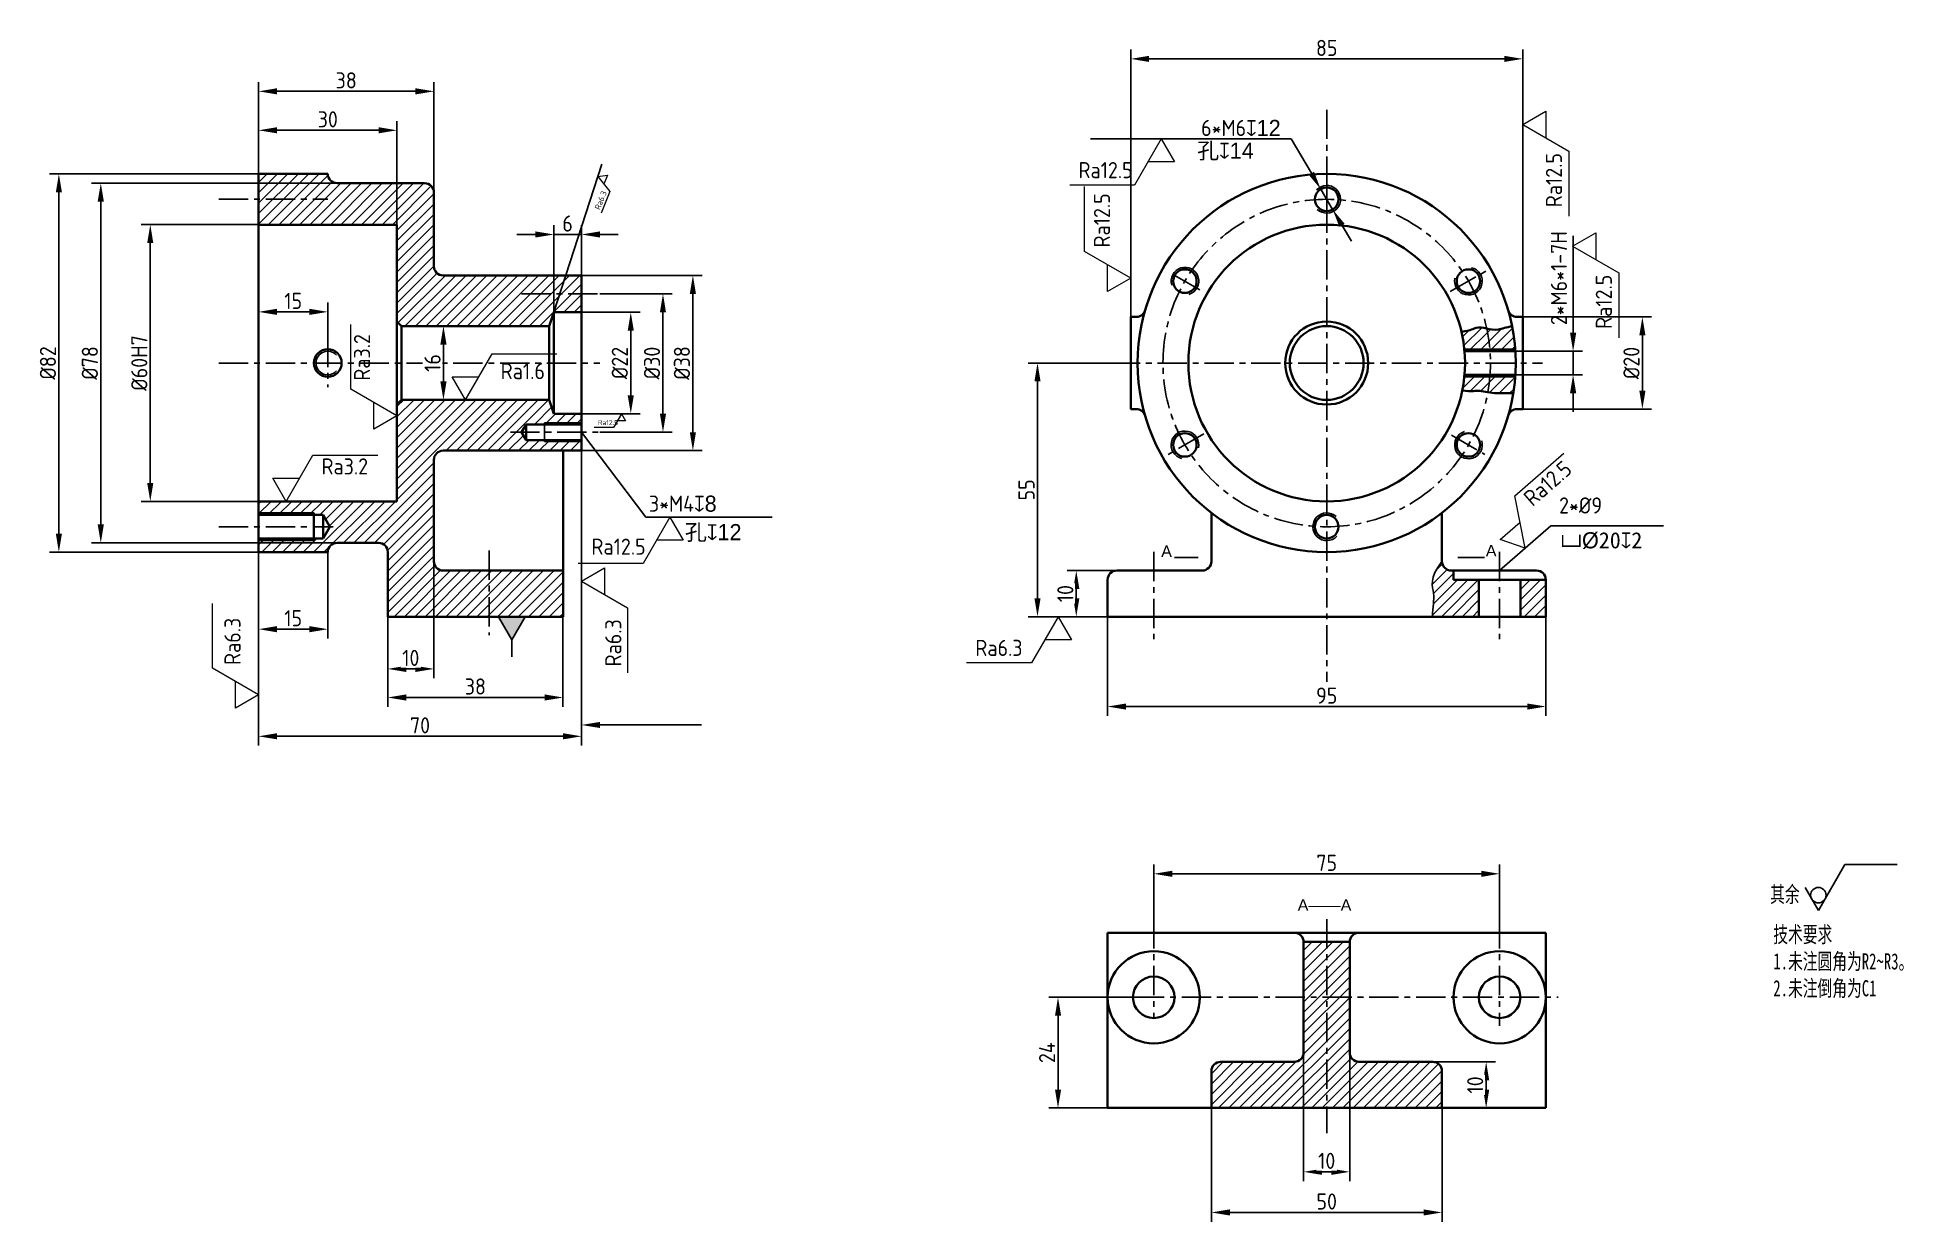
# Model space of a CAD drawing. Header units: millimetres. Extents: x 2851 to 3256, y 2451 to 2708.
import ezdxf
from ezdxf import colors
from ezdxf.entities.mleader import LeaderData, LeaderLine
from ezdxf.math import Vec2, Vec3

# ---------------------------------------------------------------- set-up
doc = ezdxf.new("R2010")
doc.units = ezdxf.units.MM
doc.header["$LTSCALE"] = 0.1
doc.linetypes.add('CENTERX2', pattern=[101.6, 63.5, -12.7, 12.7, -12.7])
for name, color, linetype in [('中心线', 1, 'CENTERX2'), ('标注', 3, 'Continuous'), ('细实线', 7, 'Continuous')]:
    doc.layers.add(name, color=color, linetype=linetype)
doc.layers.add('粗实线', color=7, linetype='Continuous', lineweight=35)
doc.styles.add('ISOCP', font='isocp.shx', dxfattribs={"height": 3.5})
doc.styles.get("Standard").update_dxf_attribs({"font": 'arial.ttf', "height": 3.5})
doc.styles.add('长仿宋体', font='simfang.ttf', dxfattribs={"width": 0.67, "height": 3.5})
doc.dimstyles.new('ISO-25$0', dxfattribs={"dimtxt": 3.5, "dimasz": 4, "dimexe": 2, "dimexo": 0, "dimtad": 1, "dimtoh": 1, "dimdsep": 46, "dimtxsty": 'ISOCP', "dimcen": 2.5, "dimadec": 0, "dimazin": 0, "dimtfac": 1, "dimtmove": 0, "dimatfit": 3, "dimfxl": 1, "dimtfill": 1, "dimarcsym": 0})
doc.dimstyles.new('ISO-25$3', dxfattribs={"dimtxt": 3.5, "dimasz": 4, "dimexe": 2, "dimexo": 0, "dimtad": 1, "dimtoh": 1, "dimdsep": 46, "dimtxsty": 'ISOCP', "dimcen": 2.5, "dimadec": 0, "dimazin": 0, "dimtfac": 1, "dimtmove": 0, "dimatfit": 3, "dimfxl": 1, "dimtfill": 1, "dimarcsym": 0})
pattern_1 = [(45, (1240.5872, 1637.6088), (-1.122532, 1.122532), [])]

msp = doc.modelspace()

# ---------------------------------------------------------------- texts
at = {"layer": '标注', "char_height": 3.5, "attachment_point": 1, "rotation": 90, "style": 'ISOCP'}
for s, width, insert in [('Ra12.5', 18.8101, (3178.105, 2671.392)), ('Ra12.5', 18.8101, (3080.101, 2662.662)), ('Ra6.3', 17.33048, (2891.58, 2572.139)), ('Ra6.3', 17.33048, (2974.15, 2571.826))]:
    msp.add_mtext_dynamic_manual_height_columns(s, width=width, gutter_width=17.5, heights=[0], dxfattribs=dict(at, insert=insert))
at = {"layer": '标注', "insert": (3179.189, 2645.805), "char_height": 3.5, "width": 22.51082, "attachment_point": 1, "rotation": 90, "style": 'ISOCP'}
msp.add_mtext('2*M6*1-7H', dxfattribs=at)
at = {"layer": '标注', "char_height": 3.5, "attachment_point": 1}
for s, width, insert, style in [('Ra1.6', 11.95031, (2951.484, 2637.609), 'ISOCP'), ('3*M4{\\Fgdt|c134;x8}', 26.69958, (2983.632, 2608.865), 'ISOCP'), ('2*%%C9', 20.03997, (3180.98, 2608.476), 'ISOCP'), ('{\\fSimSun|b0|i0|c134|p2;孔\\Fgdt|c134;x12}', 18.73049, (2991.426, 2602.692), 'ISOCP'), ('Ra12.5', 18.8101, (2971.161, 2599.547), 'ISOCP'), ('{\\Fgdt|c134;v%%C\\fFangSong|b0|i0|c134|p49;20\\Fgdt|c134;x\\fFangSong|b0|i0|c134|p49;2}', 26.58568, (3181.282, 2600.928), 'ISOCP'), ('Ra6.3', 18.8101, (3054.403, 2577.591), 'ISOCP'), ('其余', 57.92217, (3226.751, 2524.168), '长仿宋体'), ('技术要求\\P1.未注圆角为R2~R3。\\P2.未注倒角为C1', 56.66537, (3227.426, 2515.465), '长仿宋体')]:
    msp.add_mtext_dynamic_manual_height_columns(s, width=width, gutter_width=17.5, heights=[0], dxfattribs=dict(at, insert=insert, style=style))
at = {"layer": '粗实线', "char_height": 2.5, "attachment_point": 1}
for s, width, insert in [('A', 2.5, (3165.088, 2598.168)), ('A', 2.5, (3094.698, 2598.045)), ('A——A', 17.33573, (3124.298, 2521.341))]:
    msp.add_mtext_dynamic_manual_height_columns(s, width=width, gutter_width=12.5, heights=[0], dxfattribs=dict(at, insert=insert))

# ---------------------------------------------------------------- blocks, each defined once
blk = doc.blocks.new('*U239')
at = {"layer": '粗实线'}
for radius in [10, 4.5]:
    blk.add_circle((0, 0), radius, dxfattribs=at)
blk = doc.blocks.new('*U240')
at = {"layer": '粗实线', "color": 0, "linetype": 'ByBlock', "lineweight": -2, "transparency": 16777216}
for p in [(0, 0), (75, 0)]:
    blk.add_blockref('*U239', p, dxfattribs=at)
blk = doc.blocks.new('*D241')
at = {"layer": 'Defpoints', "color": 0, "transparency": 16777216}
for p in [(3168.09, 2526.86), (3093.09, 2514.08), (3168.09, 2514.08)]:
    blk.add_point(p, dxfattribs=at)
at = {"layer": '标注', "color": 0, "lineweight": -2, "transparency": 16777216}
for p, q in [((3093.09, 2514.08), (3093.09, 2528.86)), ((3097.09, 2526.86), (3164.09, 2526.86)), ((3168.09, 2514.08), (3168.09, 2528.86))]:
    blk.add_line(p, q, dxfattribs=at)
at = {"layer": '标注', "color": 0, "transparency": 16777216}
for points in [[(3097.09, 2527.52), (3097.09, 2526.19), (3093.09, 2526.86)], [(3164.09, 2527.52), (3164.09, 2526.19), (3168.09, 2526.86)]]:
    blk.add_solid(points, dxfattribs=at)
at = {"layer": '标注', "color": 0, "transparency": 16777216, "insert": (3130.59, 2529.23), "char_height": 3.5, "attachment_point": 5, "style": 'ISOCP', "bg_fill": 3, "box_fill_scale": 1.1, "bg_fill_color": 256, "bg_fill_true_color": 13158600, "bg_fill_transparency": 0}
blk.add_mtext('75', dxfattribs=at)
blk = doc.blocks.new('*D242')
at = {"layer": 'Defpoints', "color": 0, "transparency": 16777216}
for p in [(3093.09, 2500.08), (3072.33, 2476.08), (3083.09, 2476.08)]:
    blk.add_point(p, dxfattribs=at)
at = {"layer": '标注', "color": 0, "lineweight": -2, "transparency": 16777216}
for p, q in [((3093.09, 2500.08), (3070.33, 2500.08)), ((3072.33, 2496.08), (3072.33, 2480.08)), ((3083.09, 2476.08), (3070.33, 2476.08))]:
    blk.add_line(p, q, dxfattribs=at)
at = {"layer": '标注', "color": 0, "transparency": 16777216}
for points in [[(3071.67, 2496.08), (3073, 2496.08), (3072.33, 2500.08)], [(3071.67, 2480.08), (3073, 2480.08), (3072.33, 2476.08)]]:
    blk.add_solid(points, dxfattribs=at)
at = {"layer": '标注', "color": 0, "transparency": 16777216, "insert": (3069.96, 2488.08), "char_height": 3.5, "attachment_point": 5, "rotation": 90, "style": 'ISOCP', "bg_fill": 3, "box_fill_scale": 1.1, "bg_fill_color": 256, "bg_fill_true_color": 13158600, "bg_fill_transparency": 0}
blk.add_mtext('24', dxfattribs=at)
blk = doc.blocks.new('*D243')
at = {"layer": 'Defpoints', "color": 0, "transparency": 16777216}
for p in [(3125.59, 2490.25), (3135.59, 2490.25), (3135.59, 2462.24)]:
    blk.add_point(p, dxfattribs=at)
at = {"layer": '标注', "color": 0, "lineweight": -2, "transparency": 16777216}
for p, q in [((3125.59, 2490.25), (3125.59, 2460.24)), ((3135.59, 2490.25), (3135.59, 2460.24)), ((3129.59, 2462.24), (3131.59, 2462.24))]:
    blk.add_line(p, q, dxfattribs=at)
at = {"layer": '标注', "color": 0, "transparency": 16777216}
for points in [[(3129.59, 2462.91), (3129.59, 2461.58), (3125.59, 2462.24)], [(3131.59, 2462.91), (3131.59, 2461.58), (3135.59, 2462.24)]]:
    blk.add_solid(points, dxfattribs=at)
at = {"layer": '标注', "color": 0, "transparency": 16777216, "insert": (3130.59, 2464.62), "char_height": 3.5, "attachment_point": 5, "style": 'ISOCP', "bg_fill": 3, "box_fill_scale": 1.1, "bg_fill_color": 256, "bg_fill_true_color": 13158600, "bg_fill_transparency": 0}
blk.add_mtext('10', dxfattribs=at)
blk = doc.blocks.new('*D244')
at = {"layer": 'Defpoints', "color": 0, "transparency": 16777216}
for p in [(3105.59, 2476.08), (3155.59, 2476.08), (3155.59, 2453.43)]:
    blk.add_point(p, dxfattribs=at)
at = {"layer": '标注', "color": 0, "lineweight": -2, "transparency": 16777216}
for p, q in [((3105.59, 2476.08), (3105.59, 2451.43)), ((3155.59, 2476.08), (3155.59, 2451.43)), ((3109.59, 2453.43), (3151.59, 2453.43))]:
    blk.add_line(p, q, dxfattribs=at)
at = {"layer": '标注', "color": 0, "transparency": 16777216}
for points in [[(3109.59, 2454.1), (3109.59, 2452.77), (3105.59, 2453.43)], [(3151.59, 2454.1), (3151.59, 2452.77), (3155.59, 2453.43)]]:
    blk.add_solid(points, dxfattribs=at)
at = {"layer": '标注', "color": 0, "transparency": 16777216, "insert": (3130.59, 2455.81), "char_height": 3.5, "attachment_point": 5, "style": 'ISOCP', "bg_fill": 3, "box_fill_scale": 1.1, "bg_fill_color": 256, "bg_fill_true_color": 13158600, "bg_fill_transparency": 0}
blk.add_mtext('50', dxfattribs=at)
blk = doc.blocks.new('*D245')
at = {"layer": 'Defpoints', "color": 0, "transparency": 16777216}
for p in [(3150.21, 2486.08), (3150.21, 2476.08), (3165.17, 2476.08)]:
    blk.add_point(p, dxfattribs=at)
at = {"layer": '标注', "color": 0, "lineweight": -2, "transparency": 16777216}
for p, q in [((3150.21, 2486.08), (3167.17, 2486.08)), ((3165.17, 2482.08), (3165.17, 2480.08)), ((3150.21, 2476.08), (3167.17, 2476.08))]:
    blk.add_line(p, q, dxfattribs=at)
at = {"layer": '标注', "color": 0, "transparency": 16777216}
for points in [[(3164.5, 2482.08), (3165.83, 2482.08), (3165.17, 2486.08)], [(3164.5, 2480.08), (3165.83, 2480.08), (3165.17, 2476.08)]]:
    blk.add_solid(points, dxfattribs=at)
at = {"layer": '标注', "color": 0, "transparency": 16777216, "insert": (3162.79, 2481.08), "char_height": 3.5, "attachment_point": 5, "rotation": 90, "style": 'ISOCP', "bg_fill": 3, "box_fill_scale": 1.1, "bg_fill_color": 256, "bg_fill_true_color": 13158600, "bg_fill_transparency": 0}
blk.add_mtext('10', dxfattribs=at)
blk = doc.blocks.new('*D246')
at = {"layer": 'Defpoints', "color": 0, "transparency": 16777216}
for p in [(3083.09, 2582.61), (3178.09, 2582.61), (3178.09, 2563.13)]:
    blk.add_point(p, dxfattribs=at)
at = {"layer": '标注', "color": 0, "lineweight": -2, "transparency": 16777216}
for p, q in [((3083.09, 2582.61), (3083.09, 2561.13)), ((3178.09, 2582.61), (3178.09, 2561.13)), ((3087.09, 2563.13), (3174.09, 2563.13))]:
    blk.add_line(p, q, dxfattribs=at)
at = {"layer": '标注', "color": 0, "transparency": 16777216}
for points in [[(3087.09, 2563.79), (3087.09, 2562.46), (3083.09, 2563.13)], [(3174.09, 2563.79), (3174.09, 2562.46), (3178.09, 2563.13)]]:
    blk.add_solid(points, dxfattribs=at)
at = {"layer": '标注', "color": 0, "transparency": 16777216, "insert": (3130.59, 2565.5), "char_height": 3.5, "attachment_point": 5, "style": 'ISOCP', "bg_fill": 3, "box_fill_scale": 1.1, "bg_fill_color": 256, "bg_fill_true_color": 13158600, "bg_fill_transparency": 0}
blk.add_mtext('95', dxfattribs=at)
blk = doc.blocks.new('*D247')
at = {"layer": 'Defpoints', "color": 0, "transparency": 16777216}
for p in [(3086.76, 2592.61), (3076.29, 2582.61), (3086.76, 2582.61)]:
    blk.add_point(p, dxfattribs=at)
at = {"layer": '标注', "color": 0, "lineweight": -2, "transparency": 16777216}
for p, q in [((3086.76, 2592.61), (3074.29, 2592.61)), ((3076.29, 2588.61), (3076.29, 2586.61)), ((3086.76, 2582.61), (3074.29, 2582.61))]:
    blk.add_line(p, q, dxfattribs=at)
at = {"layer": '标注', "color": 0, "transparency": 16777216}
for points in [[(3075.63, 2588.61), (3076.96, 2588.61), (3076.29, 2592.61)], [(3075.63, 2586.61), (3076.96, 2586.61), (3076.29, 2582.61)]]:
    blk.add_solid(points, dxfattribs=at)
at = {"layer": '标注', "color": 0, "transparency": 16777216, "insert": (3073.92, 2587.61), "char_height": 3.5, "attachment_point": 5, "rotation": 90, "style": 'ISOCP', "bg_fill": 3, "box_fill_scale": 1.1, "bg_fill_color": 256, "bg_fill_true_color": 13158600, "bg_fill_transparency": 0}
blk.add_mtext('10', dxfattribs=at)
blk = doc.blocks.new('*D248')
at = {"layer": 'Defpoints', "color": 0, "transparency": 16777216}
for p in [(3083.76, 2637.61), (3067.88, 2582.61), (3083.76, 2582.61)]:
    blk.add_point(p, dxfattribs=at)
at = {"layer": '标注', "color": 0, "lineweight": -2, "transparency": 16777216}
for p, q in [((3083.76, 2637.61), (3065.88, 2637.61)), ((3067.88, 2633.61), (3067.88, 2586.61)), ((3083.76, 2582.61), (3065.88, 2582.61))]:
    blk.add_line(p, q, dxfattribs=at)
at = {"layer": '标注', "color": 0, "transparency": 16777216}
for points in [[(3067.22, 2633.61), (3068.55, 2633.61), (3067.88, 2637.61)], [(3067.22, 2586.61), (3068.55, 2586.61), (3067.88, 2582.61)]]:
    blk.add_solid(points, dxfattribs=at)
at = {"layer": '标注', "color": 0, "transparency": 16777216, "insert": (3065.51, 2610.11), "char_height": 3.5, "attachment_point": 5, "rotation": 90, "style": 'ISOCP', "bg_fill": 3, "box_fill_scale": 1.1, "bg_fill_color": 256, "bg_fill_true_color": 13158600, "bg_fill_transparency": 0}
blk.add_mtext('55', dxfattribs=at)
blk = doc.blocks.new('去除表面')
at = {"layer": '标注', "lineweight": 0}
for p, q in [((0, 0), (5.77, 10)), ((0, 0), (-2.89, 5)), ((-2.89, 5), (2.89, 5))]:
    blk.add_line(p, q, dxfattribs=at)
blk = doc.blocks.new('去除材料')
at = {"layer": '粗实线', "color": 3, "lineweight": 0}
blk.add_line((5.77, 10), (19.84, 10), dxfattribs=at)
blk.add_blockref('去除表面', (0, 0), dxfattribs=at)
blk = doc.blocks.new('RA12.5NEW')
at = {"color": 3, "lineweight": 35}
blk.add_blockref('去除材料', (0, 0), dxfattribs=at)
at = {"color": 3, "lineweight": 0, "insert": (7.03, 9.13), "char_height": 3.5, "attachment_point": 1, "style": 'ISOCP'}
blk.add_mtext_dynamic_manual_height_columns('Ra12.5', width=14.0667, gutter_width=17.5, heights=[0], dxfattribs=at)
blk = doc.blocks.new('*D249')
at = {"layer": 'Defpoints', "color": 0, "transparency": 16777216}
for p in [(3171.51, 2640.16), (3184.02, 2640.16), (3171.51, 2635.06)]:
    blk.add_point(p, dxfattribs=at)
at = {"layer": '标注', "color": 0, "lineweight": -2, "transparency": 16777216}
for p, q in [((3184.02, 2644.16), (3184.02, 2648.16)), ((3171.51, 2640.16), (3186.02, 2640.16)), ((3184.02, 2635.06), (3184.02, 2640.16)), ((3171.51, 2635.06), (3186.02, 2635.06)), ((3184.02, 2631.06), (3184.02, 2627.06))]:
    blk.add_line(p, q, dxfattribs=at)
at = {"layer": '标注', "color": 0, "transparency": 16777216}
for points in [[(3183.35, 2644.16), (3184.69, 2644.16), (3184.02, 2640.16)], [(3183.35, 2631.06), (3184.69, 2631.06), (3184.02, 2635.06)]]:
    blk.add_solid(points, dxfattribs=at)
blk = doc.blocks.new('*D250')
at = {"layer": 'Defpoints', "color": 0, "transparency": 16777216}
for p in [(3173.09, 2647.61), (3173.09, 2627.61), (3199.04, 2627.61)]:
    blk.add_point(p, dxfattribs=at)
at = {"layer": '标注', "color": 0, "lineweight": -2, "transparency": 16777216}
for p, q in [((3173.09, 2647.61), (3201.04, 2647.61)), ((3199.04, 2643.61), (3199.04, 2631.61)), ((3173.09, 2627.61), (3201.04, 2627.61))]:
    blk.add_line(p, q, dxfattribs=at)
at = {"layer": '标注', "color": 0, "transparency": 16777216}
for points in [[(3198.38, 2643.61), (3199.71, 2643.61), (3199.04, 2647.61)], [(3198.38, 2631.61), (3199.71, 2631.61), (3199.04, 2627.61)]]:
    blk.add_solid(points, dxfattribs=at)
at = {"layer": '标注', "color": 0, "transparency": 16777216, "insert": (3196.67, 2637.61), "char_height": 3.5, "attachment_point": 5, "rotation": 90, "style": 'ISOCP', "bg_fill": 3, "box_fill_scale": 1.1, "bg_fill_color": 256, "bg_fill_true_color": 13158600, "bg_fill_transparency": 0}
blk.add_mtext('%%C20', dxfattribs=at)
blk = doc.blocks.new('*D251')
at = {"layer": 'Defpoints', "color": 0, "transparency": 16777216}
for p in [(3173.09, 2703.56), (3088.09, 2647.61), (3173.09, 2647.61)]:
    blk.add_point(p, dxfattribs=at)
at = {"layer": '标注', "color": 0, "lineweight": -2, "transparency": 16777216}
for p, q in [((3088.09, 2647.61), (3088.09, 2705.56)), ((3092.09, 2703.56), (3169.09, 2703.56)), ((3173.09, 2647.61), (3173.09, 2705.56))]:
    blk.add_line(p, q, dxfattribs=at)
at = {"layer": '标注', "color": 0, "transparency": 16777216}
for points in [[(3092.09, 2704.22), (3092.09, 2702.89), (3088.09, 2703.56)], [(3169.09, 2704.22), (3169.09, 2702.89), (3173.09, 2703.56)]]:
    blk.add_solid(points, dxfattribs=at)
at = {"layer": '标注', "color": 0, "transparency": 16777216, "insert": (3130.59, 2705.93), "char_height": 3.5, "attachment_point": 5, "style": 'ISOCP', "bg_fill": 3, "box_fill_scale": 1.1, "bg_fill_color": 256, "bg_fill_true_color": 13158600, "bg_fill_transparency": 0}
blk.add_mtext('85', dxfattribs=at)
blk = doc.blocks.new('*D252')
at = {"layer": 'Defpoints', "color": 0, "transparency": 16777216}
for p in [(3129.29, 2675.31), (3131.88, 2670.91)]:
    blk.add_point(p, dxfattribs=at)
at = {"layer": '标注', "color": 0, "lineweight": -2, "transparency": 16777216}
for p, q in [((3101.74, 2686.2), (3122.88, 2686.2)), ((3122.88, 2686.2), (3127.26, 2678.75)), ((3131.88, 2670.91), (3129.29, 2675.31)), ((3133.91, 2667.46), (3135.94, 2664.02))]:
    blk.add_line(p, q, dxfattribs=at)
at = {"layer": '标注', "color": 0, "transparency": 16777216}
for points in [[(3127.84, 2679.09), (3126.69, 2678.42), (3129.29, 2675.31)], [(3134.48, 2667.8), (3133.34, 2667.13), (3131.88, 2670.91)]]:
    blk.add_solid(points, dxfattribs=at)
at = {"layer": '标注', "color": 0, "transparency": 16777216, "insert": (3111.99, 2688.58), "char_height": 3.5, "attachment_point": 5, "style": 'ISOCP', "bg_fill": 3, "box_fill_scale": 1.1, "bg_fill_color": 256, "bg_fill_true_color": 13158600, "bg_fill_transparency": 0}
blk.add_mtext('6*M6{\\Fgdt|c134;x12}', dxfattribs=at)
blk = doc.blocks.new('*D253')
at = {"layer": 'Defpoints', "color": 0, "transparency": 16777216}
for p in [(2855.68, 2678.61), (2898.99, 2678.61), (2898.99, 2596.61)]:
    blk.add_point(p, dxfattribs=at)
at = {"layer": '标注', "color": 0, "lineweight": -2, "transparency": 16777216}
for p, q in [((2898.99, 2678.61), (2853.68, 2678.61)), ((2855.68, 2600.61), (2855.68, 2674.61)), ((2898.99, 2596.61), (2853.68, 2596.61))]:
    blk.add_line(p, q, dxfattribs=at)
at = {"layer": '标注', "color": 0, "transparency": 16777216}
for points in [[(2855.02, 2674.61), (2856.35, 2674.61), (2855.68, 2678.61)], [(2855.02, 2600.61), (2856.35, 2600.61), (2855.68, 2596.61)]]:
    blk.add_solid(points, dxfattribs=at)
at = {"layer": '标注', "color": 0, "transparency": 16777216, "insert": (2853.31, 2637.61), "char_height": 3.5, "attachment_point": 5, "rotation": 90, "style": 'ISOCP', "bg_fill": 3, "box_fill_scale": 1.1, "bg_fill_color": 256, "bg_fill_true_color": 13158600, "bg_fill_transparency": 0}
blk.add_mtext('%%C82', dxfattribs=at)
blk = doc.blocks.new('*D255')
at = {"layer": 'Defpoints', "color": 0, "transparency": 16777216}
for p in [(2875.5, 2667.61), (2898.99, 2667.61), (2898.99, 2607.61)]:
    blk.add_point(p, dxfattribs=at)
at = {"layer": '标注', "color": 0, "lineweight": -2, "transparency": 16777216}
for p, q in [((2898.99, 2667.61), (2873.5, 2667.61)), ((2875.5, 2611.61), (2875.5, 2663.61)), ((2898.99, 2607.61), (2873.5, 2607.61))]:
    blk.add_line(p, q, dxfattribs=at)
at = {"layer": '标注', "color": 0, "transparency": 16777216}
for points in [[(2874.83, 2663.61), (2876.16, 2663.61), (2875.5, 2667.61)], [(2874.83, 2611.61), (2876.16, 2611.61), (2875.5, 2607.61)]]:
    blk.add_solid(points, dxfattribs=at)
at = {"layer": '标注', "color": 0, "transparency": 16777216, "insert": (2873.12, 2637.61), "char_height": 3.5, "attachment_point": 5, "rotation": 90, "style": 'ISOCP', "bg_fill": 3, "box_fill_scale": 1.1, "bg_fill_color": 256, "bg_fill_true_color": 13158600, "bg_fill_transparency": 0}
blk.add_mtext('%%C60H7', dxfattribs=at)
blk = doc.blocks.new('*D256')
at = {"layer": 'Defpoints', "color": 0, "transparency": 16777216}
for p in [(2928.99, 2688.07), (2898.99, 2678.61), (2928.99, 2667.61)]:
    blk.add_point(p, dxfattribs=at)
at = {"layer": '标注', "color": 0, "lineweight": -2, "transparency": 16777216}
for p, q in [((2898.99, 2678.61), (2898.99, 2690.07)), ((2902.99, 2688.07), (2924.99, 2688.07)), ((2928.99, 2667.61), (2928.99, 2690.07))]:
    blk.add_line(p, q, dxfattribs=at)
at = {"layer": '标注', "color": 0, "transparency": 16777216}
for points in [[(2902.99, 2688.74), (2902.99, 2687.41), (2898.99, 2688.07)], [(2924.99, 2688.74), (2924.99, 2687.41), (2928.99, 2688.07)]]:
    blk.add_solid(points, dxfattribs=at)
at = {"layer": '标注', "color": 0, "transparency": 16777216, "insert": (2913.99, 2690.45), "char_height": 3.5, "attachment_point": 5, "style": 'ISOCP', "bg_fill": 3, "box_fill_scale": 1.1, "bg_fill_color": 256, "bg_fill_true_color": 13158600, "bg_fill_transparency": 0}
blk.add_mtext('30', dxfattribs=at)
blk = doc.blocks.new('*D257')
at = {"layer": 'Defpoints', "color": 0, "transparency": 16777216}
for p in [(2936.99, 2696.52), (2898.99, 2678.61), (2936.99, 2674.61)]:
    blk.add_point(p, dxfattribs=at)
at = {"layer": '标注', "color": 0, "lineweight": -2, "transparency": 16777216}
for p, q in [((2898.99, 2678.61), (2898.99, 2698.52)), ((2902.99, 2696.52), (2932.99, 2696.52)), ((2936.99, 2674.61), (2936.99, 2698.52))]:
    blk.add_line(p, q, dxfattribs=at)
at = {"layer": '标注', "color": 0, "transparency": 16777216}
for points in [[(2902.99, 2697.19), (2902.99, 2695.85), (2898.99, 2696.52)], [(2932.99, 2697.19), (2932.99, 2695.85), (2936.99, 2696.52)]]:
    blk.add_solid(points, dxfattribs=at)
at = {"layer": '标注', "color": 0, "transparency": 16777216, "insert": (2917.99, 2698.9), "char_height": 3.5, "attachment_point": 5, "style": 'ISOCP', "bg_fill": 3, "box_fill_scale": 1.1, "bg_fill_color": 256, "bg_fill_true_color": 13158600, "bg_fill_transparency": 0}
blk.add_mtext('38', dxfattribs=at)
blk = doc.blocks.new('*D258')
at = {"layer": 'Defpoints', "color": 0, "transparency": 16777216}
for p in [(2962.99, 2648.61), (2968.99, 2646.61)]:
    blk.add_point(p, dxfattribs=at)
at = {"layer": '标注', "color": 0, "lineweight": -2, "transparency": 16777216}
for p, q in [((2962.99, 2648.61), (2962.99, 2667.48)), ((2968.99, 2646.61), (2968.99, 2667.48)), ((2958.99, 2665.48), (2954.99, 2665.48)), ((2962.99, 2665.48), (2968.99, 2665.48)), ((2972.99, 2665.48), (2976.99, 2665.48))]:
    blk.add_line(p, q, dxfattribs=at)
at = {"layer": '标注', "color": 0, "transparency": 16777216}
for points in [[(2958.99, 2666.15), (2958.99, 2664.82), (2962.99, 2665.48)], [(2972.99, 2666.15), (2972.99, 2664.82), (2968.99, 2665.48)]]:
    blk.add_solid(points, dxfattribs=at)
at = {"layer": '标注', "color": 0, "transparency": 16777216, "insert": (2965.99, 2667.86), "char_height": 3.5, "attachment_point": 5, "style": 'ISOCP', "bg_fill": 3, "box_fill_scale": 1.1, "bg_fill_color": 256, "bg_fill_true_color": 13158600, "bg_fill_transparency": 0}
blk.add_mtext('6', dxfattribs=at)
at = {"layer": 'Defpoints', "color": 0, "transparency": 16777216}
blk.add_point((2968.99, 2665.48), dxfattribs=at)
blk = doc.blocks.new('*D260')
at = {"layer": 'Defpoints', "color": 0, "transparency": 16777216}
for p in [(2972.96, 2652.61), (2972.96, 2622.61), (2986.67, 2622.61)]:
    blk.add_point(p, dxfattribs=at)
at = {"layer": '标注', "color": 0, "lineweight": -2, "transparency": 16777216}
for p, q in [((2972.96, 2652.61), (2988.67, 2652.61)), ((2986.67, 2648.61), (2986.67, 2626.61)), ((2972.96, 2622.61), (2988.67, 2622.61))]:
    blk.add_line(p, q, dxfattribs=at)
at = {"layer": '标注', "color": 0, "transparency": 16777216}
for points in [[(2986, 2648.61), (2987.33, 2648.61), (2986.67, 2652.61)], [(2986, 2626.61), (2987.33, 2626.61), (2986.67, 2622.61)]]:
    blk.add_solid(points, dxfattribs=at)
at = {"layer": '标注', "color": 0, "transparency": 16777216, "insert": (2984.29, 2637.61), "char_height": 3.5, "attachment_point": 5, "rotation": 90, "style": 'ISOCP', "bg_fill": 3, "box_fill_scale": 1.1, "bg_fill_color": 256, "bg_fill_true_color": 13158600, "bg_fill_transparency": 0}
blk.add_mtext('%%C30', dxfattribs=at)
blk = doc.blocks.new('*D261')
at = {"layer": 'Defpoints', "color": 0, "transparency": 16777216}
for p in [(2968.99, 2656.61), (2968.99, 2618.61), (2993.16, 2618.61)]:
    blk.add_point(p, dxfattribs=at)
at = {"layer": '标注', "color": 0, "lineweight": -2, "transparency": 16777216}
for p, q in [((2968.99, 2656.61), (2995.16, 2656.61)), ((2993.16, 2652.61), (2993.16, 2622.61)), ((2968.99, 2618.61), (2995.16, 2618.61))]:
    blk.add_line(p, q, dxfattribs=at)
at = {"layer": '标注', "color": 0, "transparency": 16777216}
for points in [[(2992.49, 2652.61), (2993.82, 2652.61), (2993.16, 2656.61)], [(2992.49, 2622.61), (2993.82, 2622.61), (2993.16, 2618.61)]]:
    blk.add_solid(points, dxfattribs=at)
at = {"layer": '标注', "color": 0, "transparency": 16777216, "insert": (2990.78, 2637.61), "char_height": 3.5, "attachment_point": 5, "rotation": 90, "style": 'ISOCP', "bg_fill": 3, "box_fill_scale": 1.1, "bg_fill_color": 256, "bg_fill_true_color": 13158600, "bg_fill_transparency": 0}
blk.add_mtext('%%C38', dxfattribs=at)
blk = doc.blocks.new('*D262')
at = {"layer": 'Defpoints', "color": 0, "transparency": 16777216}
for p in [(2936.99, 2596.58), (2926.99, 2582.61), (2936.99, 2571.29)]:
    blk.add_point(p, dxfattribs=at)
at = {"layer": '标注', "color": 0, "lineweight": -2, "transparency": 16777216}
for p, q in [((2936.99, 2596.58), (2936.99, 2569.29)), ((2926.99, 2582.61), (2926.99, 2569.29)), ((2930.99, 2571.29), (2932.99, 2571.29))]:
    blk.add_line(p, q, dxfattribs=at)
at = {"layer": '标注', "color": 0, "transparency": 16777216}
for points in [[(2930.99, 2571.96), (2930.99, 2570.62), (2926.99, 2571.29)], [(2932.99, 2571.96), (2932.99, 2570.62), (2936.99, 2571.29)]]:
    blk.add_solid(points, dxfattribs=at)
at = {"layer": '标注', "color": 0, "transparency": 16777216, "insert": (2931.99, 2573.67), "char_height": 3.5, "attachment_point": 5, "style": 'ISOCP', "bg_fill": 3, "box_fill_scale": 1.1, "bg_fill_color": 256, "bg_fill_true_color": 13158600, "bg_fill_transparency": 0}
blk.add_mtext('10', dxfattribs=at)
blk = doc.blocks.new('*D263')
at = {"layer": 'Defpoints', "color": 0, "transparency": 16777216}
for p in [(2926.99, 2582.61), (2964.99, 2582.61), (2964.99, 2565.09)]:
    blk.add_point(p, dxfattribs=at)
at = {"layer": '标注', "color": 0, "lineweight": -2, "transparency": 16777216}
for p, q in [((2926.99, 2582.61), (2926.99, 2563.09)), ((2964.99, 2582.61), (2964.99, 2563.09)), ((2930.99, 2565.09), (2960.99, 2565.09))]:
    blk.add_line(p, q, dxfattribs=at)
at = {"layer": '标注', "color": 0, "transparency": 16777216}
for points in [[(2930.99, 2565.76), (2930.99, 2564.42), (2926.99, 2565.09)], [(2960.99, 2565.76), (2960.99, 2564.42), (2964.99, 2565.09)]]:
    blk.add_solid(points, dxfattribs=at)
at = {"layer": '标注', "color": 0, "transparency": 16777216, "insert": (2945.99, 2567.47), "char_height": 3.5, "attachment_point": 5, "style": 'ISOCP', "bg_fill": 3, "box_fill_scale": 1.1, "bg_fill_color": 256, "bg_fill_true_color": 13158600, "bg_fill_transparency": 0}
blk.add_mtext('38', dxfattribs=at)
blk = doc.blocks.new('*D265')
at = {"layer": 'Defpoints', "color": 0, "transparency": 16777216}
for p in [(2968.99, 2618.61), (2898.99, 2596.61), (2968.99, 2556.67)]:
    blk.add_point(p, dxfattribs=at)
at = {"layer": '标注', "color": 0, "lineweight": -2, "transparency": 16777216}
for p, q in [((2968.99, 2618.61), (2968.99, 2554.67)), ((2898.99, 2596.61), (2898.99, 2554.67)), ((2902.99, 2556.67), (2964.99, 2556.67))]:
    blk.add_line(p, q, dxfattribs=at)
at = {"layer": '标注', "color": 0, "transparency": 16777216}
for points in [[(2902.99, 2557.34), (2902.99, 2556.01), (2898.99, 2556.67)], [(2964.99, 2557.34), (2964.99, 2556.01), (2968.99, 2556.67)]]:
    blk.add_solid(points, dxfattribs=at)
at = {"layer": '标注', "color": 0, "transparency": 16777216, "insert": (2933.99, 2559.05), "char_height": 3.5, "attachment_point": 5, "style": 'ISOCP', "bg_fill": 3, "box_fill_scale": 1.1, "bg_fill_color": 256, "bg_fill_true_color": 13158600, "bg_fill_transparency": 0}
blk.add_mtext('70', dxfattribs=at)
blk = doc.blocks.new('*D266')
at = {"layer": 'Defpoints', "color": 0, "transparency": 16777216}
for p in [(2898.99, 2648.7), (2898.99, 2643.08), (2913.99, 2643.08)]:
    blk.add_point(p, dxfattribs=at)
at = {"layer": '标注', "color": 0, "lineweight": -2, "transparency": 16777216}
for p, q in [((2898.99, 2643.08), (2898.99, 2650.7)), ((2913.99, 2643.08), (2913.99, 2650.7)), ((2909.99, 2648.7), (2902.99, 2648.7))]:
    blk.add_line(p, q, dxfattribs=at)
at = {"layer": '标注', "color": 0, "transparency": 16777216}
for points in [[(2902.99, 2649.37), (2902.99, 2648.04), (2898.99, 2648.7)], [(2909.99, 2649.37), (2909.99, 2648.04), (2913.99, 2648.7)]]:
    blk.add_solid(points, dxfattribs=at)
at = {"layer": '标注', "color": 0, "transparency": 16777216, "insert": (2906.49, 2651.08), "char_height": 3.5, "attachment_point": 5, "style": 'ISOCP', "bg_fill": 3, "box_fill_scale": 1.1, "bg_fill_color": 256, "bg_fill_true_color": 13158600, "bg_fill_transparency": 0}
blk.add_mtext('15', dxfattribs=at)
blk = doc.blocks.new('*D267')
at = {"layer": 'Defpoints', "color": 0, "transparency": 16777216}
for p in [(2945.99, 2645.61), (2939.07, 2629.61), (2945.99, 2629.61)]:
    blk.add_point(p, dxfattribs=at)
at = {"layer": '标注', "color": 0, "lineweight": -2, "transparency": 16777216}
for p, q in [((2945.99, 2645.61), (2937.07, 2645.61)), ((2939.07, 2641.61), (2939.07, 2633.61)), ((2945.99, 2629.61), (2937.07, 2629.61))]:
    blk.add_line(p, q, dxfattribs=at)
at = {"layer": '标注', "color": 0, "transparency": 16777216}
for points in [[(2938.4, 2641.61), (2939.74, 2641.61), (2939.07, 2645.61)], [(2938.4, 2633.61), (2939.74, 2633.61), (2939.07, 2629.61)]]:
    blk.add_solid(points, dxfattribs=at)
at = {"layer": '标注', "color": 0, "transparency": 16777216, "insert": (2936.7, 2637.61), "char_height": 3.5, "attachment_point": 5, "rotation": 90, "style": 'ISOCP', "bg_fill": 3, "box_fill_scale": 1.1, "bg_fill_color": 256, "bg_fill_true_color": 13158600, "bg_fill_transparency": 0}
blk.add_mtext('16', dxfattribs=at)
blk = doc.blocks.new('RA3.2')
at = {"lineweight": 35}
blk.add_blockref('去除材料', (0, 0), dxfattribs=at)
at = {"lineweight": -3, "insert": (7.63, 9.33), "char_height": 3.5, "attachment_point": 1, "style": 'ISOCP'}
blk.add_mtext_dynamic_manual_height_columns('Ra3.2', width=14.4167, gutter_width=17.5, heights=[0], dxfattribs=at)
blk = doc.blocks.new('基准')
at = {"layer": '细实线', "transparency": 33554687}
h = blk.add_hatch(color=256, dxfattribs=at)
h.set_gradient(color1=(0, 255, 0), color2=(0, 255, 0), tint=1)
h.paths.add_polyline_path([(2.89, 5), (-2.89, 5), (0, 0)])
at = {"layer": '标注'}
for p, q in [((-2.89, 5), (2.89, 5)), ((0, 0), (-2.89, 5)), ((0, 0), (2.89, 5))]:
    blk.add_line(p, q, dxfattribs=at)
blk = doc.blocks.new('不去除材料')
at = {"layer": '粗实线', "color": 3, "lineweight": -3}
for q in [(5.77, 10), (-2.89, 5)]:
    blk.add_line((0, 0), q, dxfattribs=at)
blk.add_circle((0, 3.33), 1.67, dxfattribs=at)
blk = doc.blocks.new('*D269')
at = {"layer": 'Defpoints', "color": 0, "transparency": 16777216}
for p in [(2898.99, 2596.61), (2913.99, 2596.61), (2913.99, 2579.9)]:
    blk.add_point(p, dxfattribs=at)
at = {"layer": '标注', "color": 0, "lineweight": -2, "transparency": 16777216}
for p, q in [((2898.99, 2596.61), (2898.99, 2577.9)), ((2913.99, 2596.61), (2913.99, 2577.9)), ((2902.99, 2579.9), (2909.99, 2579.9))]:
    blk.add_line(p, q, dxfattribs=at)
at = {"layer": '标注', "color": 0, "transparency": 16777216}
for points in [[(2902.99, 2580.57), (2902.99, 2579.23), (2898.99, 2579.9)], [(2909.99, 2580.57), (2909.99, 2579.23), (2913.99, 2579.9)]]:
    blk.add_solid(points, dxfattribs=at)
at = {"layer": '标注', "color": 0, "transparency": 16777216, "insert": (2906.49, 2582.28), "char_height": 3.5, "attachment_point": 5, "style": 'ISOCP', "bg_fill": 3, "box_fill_scale": 1.1, "bg_fill_color": 256, "bg_fill_true_color": 13158600, "bg_fill_transparency": 0}
blk.add_mtext('15', dxfattribs=at)
blk = doc.blocks.new('*D270')
at = {"layer": 'Defpoints', "color": 0, "transparency": 16777216}
for p in [(2915.99, 2676.61), (2864.77, 2598.61), (2915.99, 2598.61)]:
    blk.add_point(p, dxfattribs=at)
at = {"layer": '标注', "color": 0, "lineweight": -2, "transparency": 16777216}
for p, q in [((2915.99, 2676.61), (2862.77, 2676.61)), ((2864.77, 2672.61), (2864.77, 2602.61)), ((2915.99, 2598.61), (2862.77, 2598.61))]:
    blk.add_line(p, q, dxfattribs=at)
at = {"layer": '标注', "color": 0, "transparency": 16777216}
for points in [[(2864.1, 2672.61), (2865.44, 2672.61), (2864.77, 2676.61)], [(2864.1, 2602.61), (2865.44, 2602.61), (2864.77, 2598.61)]]:
    blk.add_solid(points, dxfattribs=at)
at = {"layer": '标注', "color": 0, "transparency": 16777216, "insert": (2862.4, 2637.61), "char_height": 3.5, "attachment_point": 5, "rotation": 90, "style": 'ISOCP', "bg_fill": 3, "box_fill_scale": 1.1, "bg_fill_color": 256, "bg_fill_true_color": 13158600, "bg_fill_transparency": 0}
blk.add_mtext('%%C78', dxfattribs=at)
blk = doc.blocks.new('*D271')
at = {"layer": 'Defpoints', "color": 0, "transparency": 16777216}
for p in [(2968.99, 2648.61), (2968.99, 2626.61), (2979.69, 2626.61)]:
    blk.add_point(p, dxfattribs=at)
at = {"layer": '标注', "color": 0, "lineweight": -2, "transparency": 16777216}
for p, q in [((2968.99, 2648.61), (2981.69, 2648.61)), ((2979.69, 2644.61), (2979.69, 2630.61)), ((2968.99, 2626.61), (2981.69, 2626.61))]:
    blk.add_line(p, q, dxfattribs=at)
at = {"layer": '标注', "color": 0, "transparency": 16777216}
for points in [[(2979.02, 2644.61), (2980.35, 2644.61), (2979.69, 2648.61)], [(2979.02, 2630.61), (2980.35, 2630.61), (2979.69, 2626.61)]]:
    blk.add_solid(points, dxfattribs=at)
at = {"layer": '标注', "color": 0, "transparency": 16777216, "insert": (2977.31, 2637.61), "char_height": 3.5, "attachment_point": 5, "rotation": 90, "style": 'ISOCP', "bg_fill": 3, "box_fill_scale": 1.1, "bg_fill_color": 256, "bg_fill_true_color": 13158600, "bg_fill_transparency": 0}
blk.add_mtext('%%C22', dxfattribs=at)

# ---------------------------------------------------------------- dimensions: what is measured, and where the dimension line sits
at = {"layer": '标注'}
dim = msp.add_linear_dim(base=(3184.021, 2640.159), p1=(3171.508, 2635.059), p2=(3171.508, 2640.159), angle=90, text=' ', dimstyle='ISO-25$0', dxfattribs=at)
dim.commit()
dim.dimension.update_dxf_attribs({"geometry": '*D249', "text_midpoint": (3184.021, 2637.609)})

# ---------------------------------------------------------------- hatches: boundary and pattern name
at = {"layer": '细实线'}
h = msp.add_hatch(dxfattribs=at)
h.set_pattern_fill('ANSI31', color=256, scale=0.5)
h.paths.add_polyline_path([(2965.594, 2656.609), (2938.994, 2656.609, -0.4142136), (2936.994, 2658.609), (2936.994, 2674.609, 0.4142136), (2934.994, 2676.609), (2915.994, 2676.609, -0.4142136), (2913.994, 2678.609), (2898.994, 2678.609), (2898.994, 2667.609), (2928.994, 2667.609), (2928.994, 2646.609), (2929.994, 2645.609), (2961.994, 2645.609), (2962.994, 2648.609)])
h.paths.add_polyline_path([(2968.994, 2652.609), (2964.294, 2652.609), (2962.994, 2648.609), (2968.994, 2648.609)])
h.paths.add_polyline_path([(2968.994, 2656.609), (2965.594, 2656.609), (2964.294, 2652.609), (2968.994, 2652.609)])
h.paths.add_polyline_path([(2956.994, 2624.309), (2960.994, 2624.309), (2960.994, 2624.609), (2968.994, 2624.609), (2968.994, 2626.609), (2962.994, 2626.609), (2961.994, 2629.609), (2929.994, 2629.609), (2928.994, 2628.609), (2928.994, 2607.609), (2898.994, 2607.609), (2898.994, 2605.109), (2910.994, 2605.109), (2910.994, 2604.659), (2912.994, 2604.659), (2914.466, 2602.109), (2912.994, 2599.559), (2910.994, 2599.559), (2910.994, 2599.109), (2898.994, 2599.109), (2898.994, 2596.609), (2913.994, 2596.609, -0.4142136), (2915.994, 2598.609), (2924.994, 2598.609, -0.4142136), (2926.994, 2596.609), (2926.994, 2582.609), (2948.994, 2582.609), (2948.994, 2592.609), (2938.994, 2592.609, -0.4142136), (2936.994, 2594.609), (2936.994, 2616.609, -0.4142136), (2938.994, 2618.609), (2968.994, 2618.609), (2968.994, 2620.609), (2960.994, 2620.609), (2960.994, 2620.909), (2956.994, 2620.909), (2956.013, 2622.609)])
h.paths.add_polyline_path([(2964.994, 2592.609), (2948.994, 2592.609), (2948.994, 2582.609), (2964.994, 2582.609)], flags=17)
h.paths.add_polyline_path([(2968.994, 2620.909), (2960.994, 2620.909), (2960.994, 2620.609), (2968.994, 2620.609)], flags=17)
h.paths.add_polyline_path([(2968.994, 2624.609), (2960.994, 2624.609), (2960.994, 2624.309), (2968.994, 2624.309)], flags=17)
h.paths.add_polyline_path([(2910.994, 2605.109), (2898.994, 2605.109), (2898.994, 2604.659), (2910.994, 2604.659)], flags=17)
h.paths.add_polyline_path([(2910.994, 2599.559), (2898.994, 2599.559), (2898.994, 2599.109), (2910.994, 2599.109)], flags=17)
h = msp.add_hatch(dxfattribs=at)
h.set_pattern_fill('ANSI31', color=256, scale=0.5)
h.set_pattern_definition(pattern_1)
edge = h.paths.add_edge_path()
edge.add_spline(control_points=[(3165.286, 2645.107), (3165.275, 2645.11), (3164.491, 2645.304), (3162.988, 2645.576), (3161.923, 2644.651), (3159.815, 2644.373)], knot_values=[0.1219017, 0.1219017, 0.1219017, 0.1219017, 0.1358364, 1.1358364, 2.0139347, 2.0139347, 2.0139347, 2.0139347], degree=3, periodic=0)
edge.add_arc((3130.587, 2637.609), 30, 5.73917, 13.03132, ccw=False)
edge.add_line((3160.437, 2640.609), (3165.96, 2640.609))
edge.add_arc((3130.587, 2637.609), 35.5, 4.84768, 12.19424)
edge = h.paths.add_edge_path()
edge.add_spline(control_points=[(3170.804, 2645.583), (3169.592, 2645.41), (3167.378, 2644.513), (3166.049, 2644.919), (3165.286, 2645.107)], knot_values=[2.0139347, 2.0139347, 2.0139347, 2.0139347, 2.7841675, 3.7702328, 3.7702328, 3.7702328, 3.7702328], degree=3, periodic=0)
edge.add_arc((3130.587, 2637.609), 35.5, 4.84768, 12.19424, ccw=False)
edge.add_line((3165.96, 2640.609), (3171.477, 2640.609))
edge.add_arc((3130.587, 2637.609), 41, 4.19612, 11.21547)
h.paths.add_polyline_path([(3165.96, 2640.609), (3160.437, 2640.609, -0.0037662), (3160.479, 2640.159), (3165.995, 2640.159, 0.0031788)])
h.paths.add_polyline_path([(3171.477, 2640.609), (3165.96, 2640.609, -0.0031788), (3165.995, 2640.159), (3171.508, 2640.159, 0.0027502)])
edge = h.paths.add_edge_path()
edge.add_line((3165.96, 2634.609), (3160.437, 2634.609))
edge.add_arc((3130.587, 2637.609), 30, 348.50882, 354.26083, ccw=False)
edge.add_spline(control_points=[(3159.986, 2631.632), (3162.065, 2631.432), (3163.39, 2631.721), (3164.896, 2631.415), (3165.522, 2631.301)], knot_values=[0.1788585, 0.1788585, 0.1788585, 0.1788585, 1, 1.5115527, 1.5115527, 1.5115527, 1.5115527], degree=3, periodic=0)
edge.add_arc((3130.587, 2637.609), 35.5, 349.76485, 355.15232)
edge = h.paths.add_edge_path()
edge.add_line((3171.477, 2634.609), (3165.96, 2634.609))
edge.add_arc((3130.587, 2637.609), 35.5, 349.76485, 355.15232, ccw=False)
edge.add_spline(control_points=[(3165.522, 2631.301), (3166.12, 2631.192), (3167.683, 2630.934), (3169.622, 2631.161), (3171.058, 2631.043)], knot_values=[1.5115527, 1.5115527, 1.5115527, 1.5115527, 2, 2.699229, 2.699229, 2.699229, 2.699229], degree=3, periodic=0)
edge.add_arc((3130.587, 2637.609), 41, 350.78556, 355.80388)
h.paths.add_polyline_path([(3171.508, 2635.059), (3165.995, 2635.059, -0.0031788), (3165.96, 2634.609), (3171.477, 2634.609, 0.0027502)])
h.paths.add_polyline_path([(3165.995, 2635.059), (3160.479, 2635.059, -0.0037662), (3160.437, 2634.609), (3165.96, 2634.609, 0.0031788)])
h = msp.add_hatch(dxfattribs=at)
h.set_pattern_fill('ANSI31', color=256, scale=0.5)
h.set_pattern_definition(pattern_1)
edge = h.paths.add_edge_path()
edge.add_line((3163.587, 2582.609), (3163.587, 2590.609))
edge.add_line((3163.587, 2590.609), (3158.087, 2590.609))
edge.add_line((3158.087, 2590.609), (3158.087, 2592.609))
edge.add_line((3158.087, 2592.609), (3157.587, 2592.609))
edge.add_arc((3157.587, 2594.609), 2, 180, 270, ccw=False)
edge.add_spline(control_points=[(3155.587, 2594.609), (3152.667, 2590.877), (3154.409, 2587.539), (3153.538, 2584.781), (3153.538, 2582.609)], knot_values=[0, 0, 0, 0, 1, 2, 2, 2, 2], degree=3, periodic=0)
edge.add_line((3153.538, 2582.609), (3163.587, 2582.609))
h.paths.add_polyline_path([(3172.587, 2582.609), (3178.087, 2582.609), (3178.087, 2590.609), (3172.587, 2590.609)])
h = msp.add_hatch(dxfattribs=at)
h.set_pattern_fill('ANSI31', color=256, scale=0.5)
h.set_pattern_definition([(45, (1240.5872, 1599.6088), (-1.122532, 1.122532), [])])
h.paths.add_polyline_path([(3130.587, 2500.085), (3125.587, 2500.085), (3125.587, 2488.085, -0.4142136), (3123.587, 2486.085), (3107.587, 2486.085, 0.4142136), (3105.587, 2484.085), (3105.587, 2476.085), (3130.587, 2476.085)])
h.paths.add_polyline_path([(3135.587, 2500.085), (3130.587, 2500.085), (3130.587, 2476.085), (3155.587, 2476.085), (3155.587, 2484.085, 0.4142136), (3153.587, 2486.085), (3137.587, 2486.085, -0.4142136), (3135.587, 2488.085)])
h.paths.add_polyline_path([(3135.587, 2512.085), (3130.587, 2512.085), (3130.587, 2500.085), (3135.587, 2500.085)])
h.paths.add_polyline_path([(3130.587, 2512.085), (3125.587, 2512.085), (3125.587, 2500.085), (3130.587, 2500.085)])

# ---------------------------------------------------------------- linework, layer by layer
at = {"layer": '中心线'}
for p, q in [((3130.587, 2692.54), (3130.587, 2568.517)), ((3130.587, 2678.609), (3130.587, 2667.609)), ((2890.401, 2673.109), (2913.994, 2673.109)), ((3103.045, 2653.51), (3096.514, 2657.281)), ((3157.396, 2653.087), (3165.238, 2657.615)), ((2955.98, 2652.609), (2972.956, 2652.609)), ((2913.994, 2643.082), (2913.994, 2632.388)), ((2890.401, 2637.609), (2972.956, 2637.609)), ((3083.764, 2637.609), (3177.411, 2637.609)), ((2953.575, 2622.609), (2972.956, 2622.609)), ((3103.936, 2622.222), (3095.751, 2617.496)), ((3157.678, 2621.968), (3164.88, 2617.81)), ((2890.401, 2602.109), (2915.156, 2602.109)), ((2948.994, 2596.97), (2948.994, 2578.589)), ((3093.087, 2596.652), (3093.087, 2577.749)), ((3168.087, 2596.652), (3168.087, 2577.749)), ((3093.087, 2517.047), (3093.087, 2495.855)), ((3130.587, 2517.047), (3130.587, 2470.632)), ((3168.087, 2517.047), (3168.087, 2493.914)), ((3078.862, 2500.085), (3180.773, 2500.085))]:
    msp.add_line(p, q, dxfattribs=at)
msp.add_circle((3130.587, 2637.609), 35.5, dxfattribs=at)
at = {"layer": '标注'}
for p, q in [((3184.021, 2648.159), (3184.021, 2665.206)), ((2982.986, 2604.176), (3010.332, 2604.176)), ((3168.087, 2592.609), (3179.2, 2602.331)), ((3179.2, 2602.331), (3203.609, 2602.331)), ((3242.967, 2528.893), (3254.261, 2528.893))]:
    msp.add_line(p, q, dxfattribs=at)
at = {"layer": '粗实线'}
for p, q in [((2898.994, 2678.609), (2898.994, 2596.609)), ((2913.994, 2678.609), (2898.994, 2678.609)), ((2915.994, 2676.609), (2934.994, 2676.609)), ((2936.994, 2674.609), (2936.994, 2658.609)), ((2898.994, 2667.609), (2928.994, 2667.609)), ((2928.994, 2667.609), (2928.994, 2646.609)), ((2938.994, 2656.609), (2968.994, 2656.609)), ((2968.994, 2656.609), (2968.994, 2618.609)), ((2961.994, 2645.609), (2962.994, 2648.609)), ((2962.994, 2648.609), (2962.994, 2626.609)), ((2962.994, 2648.609), (2968.994, 2648.609)), ((3088.087, 2647.609), (3089.296, 2647.609)), ((3088.087, 2647.609), (3088.087, 2627.609)), ((3171.879, 2647.609), (3173.087, 2647.609)), ((3173.087, 2647.609), (3173.087, 2627.609)), ((2929.994, 2645.609), (2928.994, 2646.609)), ((2928.994, 2646.609), (2928.994, 2607.609)), ((2929.994, 2645.609), (2961.994, 2645.609)), ((2929.994, 2645.609), (2929.994, 2629.609)), ((2961.994, 2645.609), (2961.994, 2629.609)), ((3160.47, 2640.159), (3171.508, 2640.159)), ((3160.479, 2635.059), (3171.535, 2635.059)), ((2929.994, 2629.609), (2928.994, 2628.609)), ((2929.994, 2629.609), (2961.994, 2629.609)), ((2961.994, 2629.609), (2962.994, 2626.609)), ((2962.994, 2626.609), (2968.994, 2626.609)), ((3088.087, 2627.609), (3089.296, 2627.609)), ((3171.879, 2627.609), (3173.087, 2627.609)), ((2956.994, 2624.309), (2956.013, 2622.609)), ((2956.013, 2622.609), (2956.994, 2620.909)), ((2956.994, 2624.309), (2968.994, 2624.309)), ((2956.994, 2624.309), (2956.994, 2620.909)), ((2938.994, 2618.609), (2968.994, 2618.609)), ((2956.994, 2620.909), (2968.994, 2620.909)), ((2964.994, 2618.609), (2964.994, 2582.609)), ((2936.994, 2616.609), (2936.994, 2594.609)), ((2898.994, 2607.609), (2928.994, 2607.609)), ((2898.994, 2604.659), (2912.994, 2604.659)), ((2910.994, 2605.109), (2910.994, 2599.109)), ((2912.994, 2604.659), (2912.994, 2599.559)), ((2912.994, 2604.659), (2914.466, 2602.109)), ((3105.587, 2605.113), (3105.587, 2594.609)), ((3155.587, 2605.113), (3155.587, 2594.609)), ((2898.994, 2599.559), (2912.994, 2599.559)), ((2914.466, 2602.109), (2912.994, 2599.559)), ((2915.994, 2598.609), (2924.994, 2598.609)), ((2913.994, 2596.609), (2898.994, 2596.609)), ((2926.994, 2596.609), (2926.994, 2582.609)), ((3130.391, 2596.609), (3130.587, 2596.609)), ((2938.994, 2592.609), (2964.994, 2592.609)), ((3083.087, 2590.609), (3083.087, 2582.609)), ((3085.087, 2592.609), (3103.587, 2592.609)), ((3157.587, 2592.609), (3176.087, 2592.609)), ((3158.087, 2592.609), (3158.087, 2590.609)), ((3158.087, 2590.609), (3178.087, 2590.609)), ((3163.587, 2590.609), (3163.587, 2582.609)), ((3172.587, 2590.609), (3172.587, 2582.609)), ((3178.087, 2590.609), (3178.087, 2582.609)), ((2926.994, 2582.609), (2964.994, 2582.609)), ((3083.087, 2582.609), (3178.087, 2582.609)), ((3083.087, 2514.085), (3083.087, 2476.085)), ((3083.087, 2514.085), (3178.087, 2514.085)), ((3178.087, 2514.085), (3178.087, 2476.085)), ((3125.587, 2512.085), (3125.587, 2488.085)), ((3135.587, 2512.085), (3125.587, 2512.085)), ((3135.587, 2512.085), (3135.587, 2488.085)), ((3107.587, 2486.085), (3123.587, 2486.085)), ((3137.587, 2486.085), (3153.587, 2486.085)), ((3105.587, 2484.085), (3105.587, 2476.085)), ((3155.587, 2484.085), (3155.587, 2476.085)), ((3083.087, 2476.085), (3178.087, 2476.085))]:
    msp.add_line(p, q, dxfattribs=at)
at = {"layer": '粗实线', "const_width": 0.35}
for points in [[(3097.521, 2595.457), (3102.772, 2595.457)], [(3158.971, 2595.457), (3164.858, 2595.457)]]:
    msp.add_lwpolyline(points, dxfattribs=at)
at = {"layer": '粗实线'}
for centre, radius in [((3130.587, 2637.609), 41), ((3130.587, 2673.109), 2.55), ((3130.587, 2637.609), 30), ((3099.843, 2655.359), 2.55), ((3161.331, 2655.359), 2.55), ((3130.587, 2637.609), 9), ((3130.587, 2637.609), 8), ((2913.994, 2637.609), 3), ((3099.843, 2619.859), 2.55), ((3161.331, 2619.859), 2.55), ((3130.587, 2602.109), 2.55)]:
    msp.add_circle(centre, radius, dxfattribs=at)
for centre, start, end in [((2915.994, 2678.609), 180, 270), ((2934.994, 2674.609), 0, 90), ((2938.994, 2658.609), 180, 270), ((3089.296, 2649.609), 270, 343.79531), ((3171.879, 2649.609), 196.20469, 270), ((3089.296, 2625.609), 16.20469, 90), ((3171.879, 2625.609), 90, 163.79531), ((2938.994, 2616.609), 90, 180), ((2915.994, 2596.609), 90, 180), ((2924.994, 2596.609), 0, 90), ((2938.994, 2594.609), 180, 270), ((3103.587, 2594.609), 270, 0), ((3157.587, 2594.609), 180, 270), ((3085.087, 2590.609), 90, 180), ((3176.087, 2590.609), 0, 90), ((3123.587, 2512.085), 0, 90), ((3137.587, 2512.085), 90, 180), ((3107.587, 2484.085), 90, 180), ((3123.587, 2488.085), 270, 0), ((3137.587, 2488.085), 180, 270), ((3153.587, 2484.085), 0, 90)]:
    msp.add_arc(centre, 2, start, end, dxfattribs=at)
for points, knots in [([(3159.815, 2644.373), (3161.923, 2644.651), (3162.988, 2645.576), (3165.274, 2645.162), (3167.361, 2644.506), (3169.592, 2645.41), (3170.804, 2645.583)], [0.1219017, 0.1219017, 0.1219017, 0.1219017, 1, 2, 3, 3.7702328, 3.7702328, 3.7702328, 3.7702328]), ([(3159.986, 2631.632), (3162.065, 2631.432), (3163.876, 2631.826), (3166.848, 2630.836), (3169.622, 2631.161), (3171.058, 2631.043)], [0.1788585, 0.1788585, 0.1788585, 0.1788585, 1, 2, 2.699229, 2.699229, 2.699229, 2.699229])]:
    msp.add_open_spline(points, degree=3, knots=knots, dxfattribs=at)
at = {"layer": '细实线'}
for p, q in [((3160.437, 2640.609), (3171.697, 2640.609)), ((3160.437, 2640.609), (3171.697, 2640.609)), ((3160.437, 2634.609), (3171.477, 2634.609)), ((2960.994, 2624.609), (2968.994, 2624.609)), ((2960.994, 2624.609), (2960.994, 2620.609)), ((2960.994, 2620.609), (2968.994, 2620.609)), ((2898.994, 2605.109), (2910.994, 2605.109)), ((2898.994, 2599.109), (2910.994, 2599.109))]:
    msp.add_line(p, q, dxfattribs=at)
for centre, radius, start, end in [((3130.587, 2673.109), 3, 227.0084, 137.0084), ((3099.843, 2655.359), 3, 287.0084, 197.0084), ((3161.331, 2655.359), 3, 167.0084, 77.0084), ((2913.994, 2637.609), 2.55, 41.91569, 318.07034), ((3099.843, 2619.859), 3, 347.0084, 257.0084), ((3161.331, 2619.859), 3, 107.0084, 17.0084), ((3130.587, 2602.109), 3, 47.0084, 317.0084)]:
    msp.add_arc(centre, radius, start, end, dxfattribs=at)
msp.add_open_spline([(3155.587, 2594.609), (3152.667, 2590.877), (3154.409, 2587.539), (3153.538, 2584.781), (3153.538, 2582.609)], degree=3, dxfattribs=at)

# ---------------------------------------------------------------- block references
at = {"layer": '标注'}
for name, p, rotation in [('去除材料', (3173.087, 2689.319), 270), ('RA3.2', (2928.994, 2626.148), 90), ('RA12.5NEW', (3173.644, 2597.47), 41.17915618189951)]:
    msp.add_blockref(name, p, dxfattribs=dict(at, rotation=rotation))
msp.add_blockref('不去除材料', (3237.193, 2518.893), dxfattribs=at)
at = {"layer": '粗实线'}
msp.add_blockref('*U240', (3093.087, 2500.085), dxfattribs=at)

msp.set_redraw_order([(e.dxf.handle, doc.entitydb.next_handle()) for e in msp.query("TEXT MTEXT ATTDEF DIMENSION ARC_DIMENSION")])  # texts and dimensions are drawn at this point

# ---------------------------------------------------------------- next in the draw order: dimensions: what is measured, and where the dimension line sits
at = {"layer": '标注'}
for base, p1, p2, picture, middle in [((2855.682, 2678.609), (2898.994, 2596.609), (2898.994, 2678.609), '*D253', (2853.307, 2637.609)), ((3199.043, 2627.609), (3173.087, 2647.609), (3173.087, 2627.609), '*D250', (3196.667, 2637.609))]:
    dim = msp.add_linear_dim(base=base, p1=p1, p2=p2, angle=90, text='%%C<>', dimstyle='ISO-25$0', dxfattribs=at)
    dim.commit()
    dim.dimension.update_dxf_attribs({"geometry": picture, "text_midpoint": middle})
for base, p1, p2, picture, middle in [((2968.994, 2665.483), (2962.994, 2648.609), (2968.994, 2646.609), '*D258', (2965.994, 2667.858)), ((2936.994, 2571.291), (2926.994, 2582.609), (2936.994, 2596.579), '*D262', (2931.994, 2573.666)), ((3178.087, 2563.128), (3083.087, 2582.609), (3178.087, 2582.609), '*D246', (3130.587, 2565.503)), ((3168.087, 2526.857), (3093.087, 2514.085), (3168.087, 2514.085), '*D241', (3130.587, 2529.232)), ((3135.587, 2462.244), (3125.587, 2490.255), (3135.587, 2490.255), '*D243', (3130.587, 2464.619))]:
    dim = msp.add_linear_dim(base=base, p1=p1, p2=p2, dimstyle='ISO-25$0', dxfattribs=at)
    dim.commit()
    dim.dimension.update_dxf_attribs({"geometry": picture, "text_midpoint": middle})
for base, p1, p2, picture, middle in [((2939.071, 2629.609), (2945.994, 2645.609), (2945.994, 2629.609), '*D267', (2936.696, 2637.609)), ((3072.334, 2476.085), (3093.087, 2500.085), (3083.087, 2476.085), '*D242', (3069.959, 2488.085))]:
    dim = msp.add_linear_dim(base=base, p1=p1, p2=p2, angle=90, dimstyle='ISO-25$0', dxfattribs=at)
    dim.commit()
    dim.dimension.update_dxf_attribs({"geometry": picture, "text_midpoint": middle})

# ---------------------------------------------------------------- next in the draw order: linework, layer by layer
msp.add_line((3173.087, 2647.609), (3173.087, 2693.628), dxfattribs=at)

# ---------------------------------------------------------------- next in the draw order: block references
at = {"layer": '标注', "xscale": 0.3599999999999999, "yscale": 0.3599999999999999, "zscale": 0.3599999999999999, "rotation": 248.1229321270288}
msp.add_blockref('去除材料', (2972.563, 2678.059), dxfattribs=at)
at = {"layer": '标注', "rotation": 270}
msp.add_blockref('去除材料', (3183.912, 2662.937), dxfattribs=at)
at = {"layer": '标注'}
msp.add_blockref('去除材料', (2943.847, 2629.609), dxfattribs=at)

# ---------------------------------------------------------------- next in the draw order: texts
at = {"layer": '标注', "attachment_point": 1, "style": 'ISOCP'}
for s, width, gutter_width, insert, char_height, rotation in [('Ra6.3', 6.23897, 6.3, (2971.808, 2671.197), 1.26, 68.12293), ('Ra12.5', 18.8101, 17.5, (3188.929, 2645.01), 3.5, 90)]:
    msp.add_mtext_dynamic_manual_height_columns(s, width=width, gutter_width=gutter_width, heights=[0], dxfattribs=dict(at, insert=insert, char_height=char_height, rotation=rotation))

# ---------------------------------------------------------------- next in the draw order: dimensions: what is measured, and where the dimension line sits
at = {"layer": '标注'}
for base, p1, p2, text, picture, middle in [((2875.497, 2667.609), (2898.994, 2607.609), (2898.994, 2667.609), '%%C<>H7', '*D255', (2873.122, 2637.609)), ((2986.666, 2622.609), (2972.956, 2652.609), (2972.956, 2622.609), '%%C<>', '*D260', (2984.291, 2637.609))]:
    dim = msp.add_linear_dim(base=base, p1=p1, p2=p2, angle=90, text=text, dimstyle='ISO-25$0', dxfattribs=at)
    dim.commit()
    dim.dimension.update_dxf_attribs({"geometry": picture, "text_midpoint": middle})
dim = msp.add_linear_dim(base=(3076.292, 2582.609), p1=(3086.765, 2592.609), p2=(3086.765, 2582.609), angle=90, dimstyle='ISO-25$0', dxfattribs=at)
dim.commit()
dim.dimension.update_dxf_attribs({"geometry": '*D247', "text_midpoint": (3073.917, 2587.609)})
for base, p1, p2, picture, middle in [((2964.994, 2565.091), (2926.994, 2582.609), (2964.994, 2582.609), '*D263', (2945.994, 2567.466)), ((3155.587, 2453.432), (3105.587, 2476.085), (3155.587, 2476.085), '*D244', (3130.587, 2455.807))]:
    dim = msp.add_linear_dim(base=base, p1=p1, p2=p2, dimstyle='ISO-25$0', dxfattribs=at)
    dim.commit()
    dim.dimension.update_dxf_attribs({"geometry": picture, "text_midpoint": middle})

# ---------------------------------------------------------------- next in the draw order: dimensions: what is measured, and where the dimension line sits
for base, p1, p2, picture, middle in [((3173.087, 2703.557), (3088.087, 2647.609), (3173.087, 2647.609), '*D251', (3130.587, 2705.932)), ((2928.994, 2688.074), (2898.994, 2678.609), (2928.994, 2667.609), '*D256', (2913.994, 2690.449)), ((2898.994, 2648.703), (2913.994, 2643.082), (2898.994, 2643.082), '*D266', (2906.494, 2651.078))]:
    dim = msp.add_linear_dim(base=base, p1=p1, p2=p2, dimstyle='ISO-25$0', dxfattribs=at)
    dim.commit()
    dim.dimension.update_dxf_attribs({"geometry": picture, "text_midpoint": middle})
dim = msp.add_linear_dim(base=(2993.155, 2618.609), p1=(2968.994, 2656.609), p2=(2968.994, 2618.609), angle=90, text='%%C<>', dimstyle='ISO-25$0', dxfattribs=at)
dim.commit()
dim.dimension.update_dxf_attribs({"geometry": '*D261', "text_midpoint": (2990.78, 2637.609)})
for base, p1, p2, picture, middle in [((3067.883, 2582.609), (3083.764, 2637.609), (3083.764, 2582.609), '*D248', (3065.508, 2610.109)), ((3165.166, 2476.085), (3150.207, 2486.085), (3150.207, 2476.085), '*D245', (3162.791, 2481.085))]:
    dim = msp.add_linear_dim(base=base, p1=p1, p2=p2, angle=90, dimstyle='ISO-25$0', dxfattribs=at)
    dim.commit()
    dim.dimension.update_dxf_attribs({"geometry": picture, "text_midpoint": middle})

# ---------------------------------------------------------------- next in the draw order: linework, layer by layer
msp.add_line((2962.994, 2648.609), (2973.422, 2680.702), dxfattribs=at)

# ---------------------------------------------------------------- next in the draw order: block references
for p, rotation in [((3094.697, 2686.203), 180), ((3088.087, 2656.03), 89.99999999999999), ((3072.33, 2582.609), 180)]:
    msp.add_blockref('去除材料', p, dxfattribs=dict(at, rotation=rotation))
at = {"layer": '标注', "xscale": 0.3, "yscale": 0.3, "zscale": 0.3, "rotation": 180}
msp.add_blockref('去除材料', (2977.674, 2626.609), dxfattribs=at)

# ---------------------------------------------------------------- next in the draw order: texts
at = {"layer": '标注', "attachment_point": 1, "style": 'ISOCP'}
for width, gutter_width, insert, char_height in [(18.8101, 17.5, (3076.77, 2681.185), 3.5), (5.64303, 5.25, (2972.583, 2625.22), 1.05)]:
    msp.add_mtext_dynamic_manual_height_columns('Ra12.5', width=width, gutter_width=gutter_width, heights=[0], dxfattribs=dict(at, insert=insert, char_height=char_height))

# ---------------------------------------------------------------- next in the draw order: dimensions: what is measured, and where the dimension line sits
at = {"layer": '标注'}
for base, p1, p2, picture, middle in [((2936.994, 2696.52), (2898.994, 2678.609), (2936.994, 2674.609), '*D257', (2917.994, 2698.895)), ((2968.994, 2556.674), (2898.994, 2596.609), (2968.994, 2618.609), '*D265', (2933.994, 2559.049))]:
    dim = msp.add_linear_dim(base=base, p1=p1, p2=p2, dimstyle='ISO-25$0', dxfattribs=at)
    dim.commit()
    dim.dimension.update_dxf_attribs({"geometry": picture, "text_midpoint": middle})
dim = msp.add_diameter_dim_2p(p1=(3131.881, 2670.911), p2=(3129.293, 2675.306), text='6*M6{\\Fgdt|c134;x12}', dimstyle='ISO-25$3', dxfattribs=at)
dim.commit()
dim.dimension.update_dxf_attribs({"geometry": '*D252', "text_midpoint": (3111.995, 2686.203), "dimtype": 163})

# ---------------------------------------------------------------- next in the draw order: linework, layer by layer
for p, q in [((3101.736, 2686.203), (3079.376, 2686.203)), ((2968.994, 2622.609), (2982.986, 2604.176)), ((2953.92, 2577.556), (2953.92, 2573.887))]:
    msp.add_line(p, q, dxfattribs=at)

# ---------------------------------------------------------------- next in the draw order: block references
for name, p in [('RA3.2', (2904.997, 2607.609)), ('基准', (2953.92, 2577.556))]:
    msp.add_blockref(name, p, dxfattribs=at)
for p, rotation in [((2988.131, 2604.176), 180), ((2968.994, 2590.298), 270), ((2898.994, 2565.657), 90)]:
    msp.add_blockref('去除材料', p, dxfattribs=dict(at, rotation=rotation))

# ---------------------------------------------------------------- next in the draw order: texts
at = {"layer": '标注', "insert": (3102.497, 2685.399), "char_height": 3.5, "attachment_point": 1, "style": 'ISOCP'}
msp.add_mtext_dynamic_manual_height_columns('{\\fSimSun|b0|i0|c134|p2;孔\\Fgdt|c134;x14}', width=20.15792, gutter_width=17.5, heights=[0], dxfattribs=at)

# ---------------------------------------------------------------- next in the draw order: dimensions: what is measured, and where the dimension line sits
at = {"layer": '标注'}
dim = msp.add_linear_dim(base=(2979.687, 2626.609), p1=(2968.994, 2648.609), p2=(2968.994, 2626.609), angle=90, text='%%C<>', dimstyle='ISO-25$0', dxfattribs=at)
dim.commit()
dim.dimension.update_dxf_attribs({"geometry": '*D271', "text_midpoint": (2977.312, 2637.609)})

# ---------------------------------------------------------------- next in the draw order: leaders
ml = msp.add_multileader_mtext('Standard', dxfattribs=at)
ml.set_content('', color=256)
ml.set_leader_properties()
ml.build(insert=Vec2(0, 0))
ml.multileader.update_dxf_attribs({"text_attachment_direction": 1})
ctx = ml.context
ctx.base_point, ctx.char_height, ctx.plane_origin = Vec3(2987.021, 2559.13), 3.5, Vec3(2968.994, 2559.13)
ctx.text_align_type = 1
notes = []
notes.append((ctx, [(0, (1, 1, 0), (2987.021, 2559.13), (1, 0), 8, [(0, [(2968.994, 2559.13)], 0, [])])]))
ctx.mtext.insert, ctx.mtext.alignment, ctx.mtext.flow_direction = Vec3(2987.021, 2564.63), 2, 5
for ctx, leaders in notes:
    for number, flags, end, landing, length, lines in leaders:
        leader = LeaderData()
        leader.index, (leader.has_last_leader_line, leader.has_dogleg_vector, leader.attachment_direction) = number, flags
        leader.last_leader_point, leader.dogleg_vector, leader.dogleg_length = Vec3(end), Vec3(landing), length
        for number, points, colour, breaks in lines:
            line = LeaderLine()
            line.index, line.vertices, line.color, line.breaks = number, Vec3.list(points), colors.encode_raw_color(colour), breaks
            leader.lines.append(line)
        ctx.leaders.append(leader)

# ---------------------------------------------------------------- next in the draw order: dimensions: what is measured, and where the dimension line sits
dim = msp.add_linear_dim(base=(2913.994, 2579.901), p1=(2898.994, 2596.609), p2=(2913.994, 2596.609), dimstyle='ISO-25$0', dxfattribs=at)
dim.commit()
dim.dimension.update_dxf_attribs({"geometry": '*D269', "text_midpoint": (2906.494, 2582.276)})

# ---------------------------------------------------------------- next in the draw order: dimensions: what is measured, and where the dimension line sits
dim = msp.add_linear_dim(base=(2864.77, 2598.609), p1=(2915.994, 2676.609), p2=(2915.994, 2598.609), angle=90, text='%%C<>', dimstyle='ISO-25$0', dxfattribs=at)
dim.commit()
dim.dimension.update_dxf_attribs({"geometry": '*D270', "text_midpoint": (2862.395, 2637.609)})

doc.saveas('drawing.dxf')
